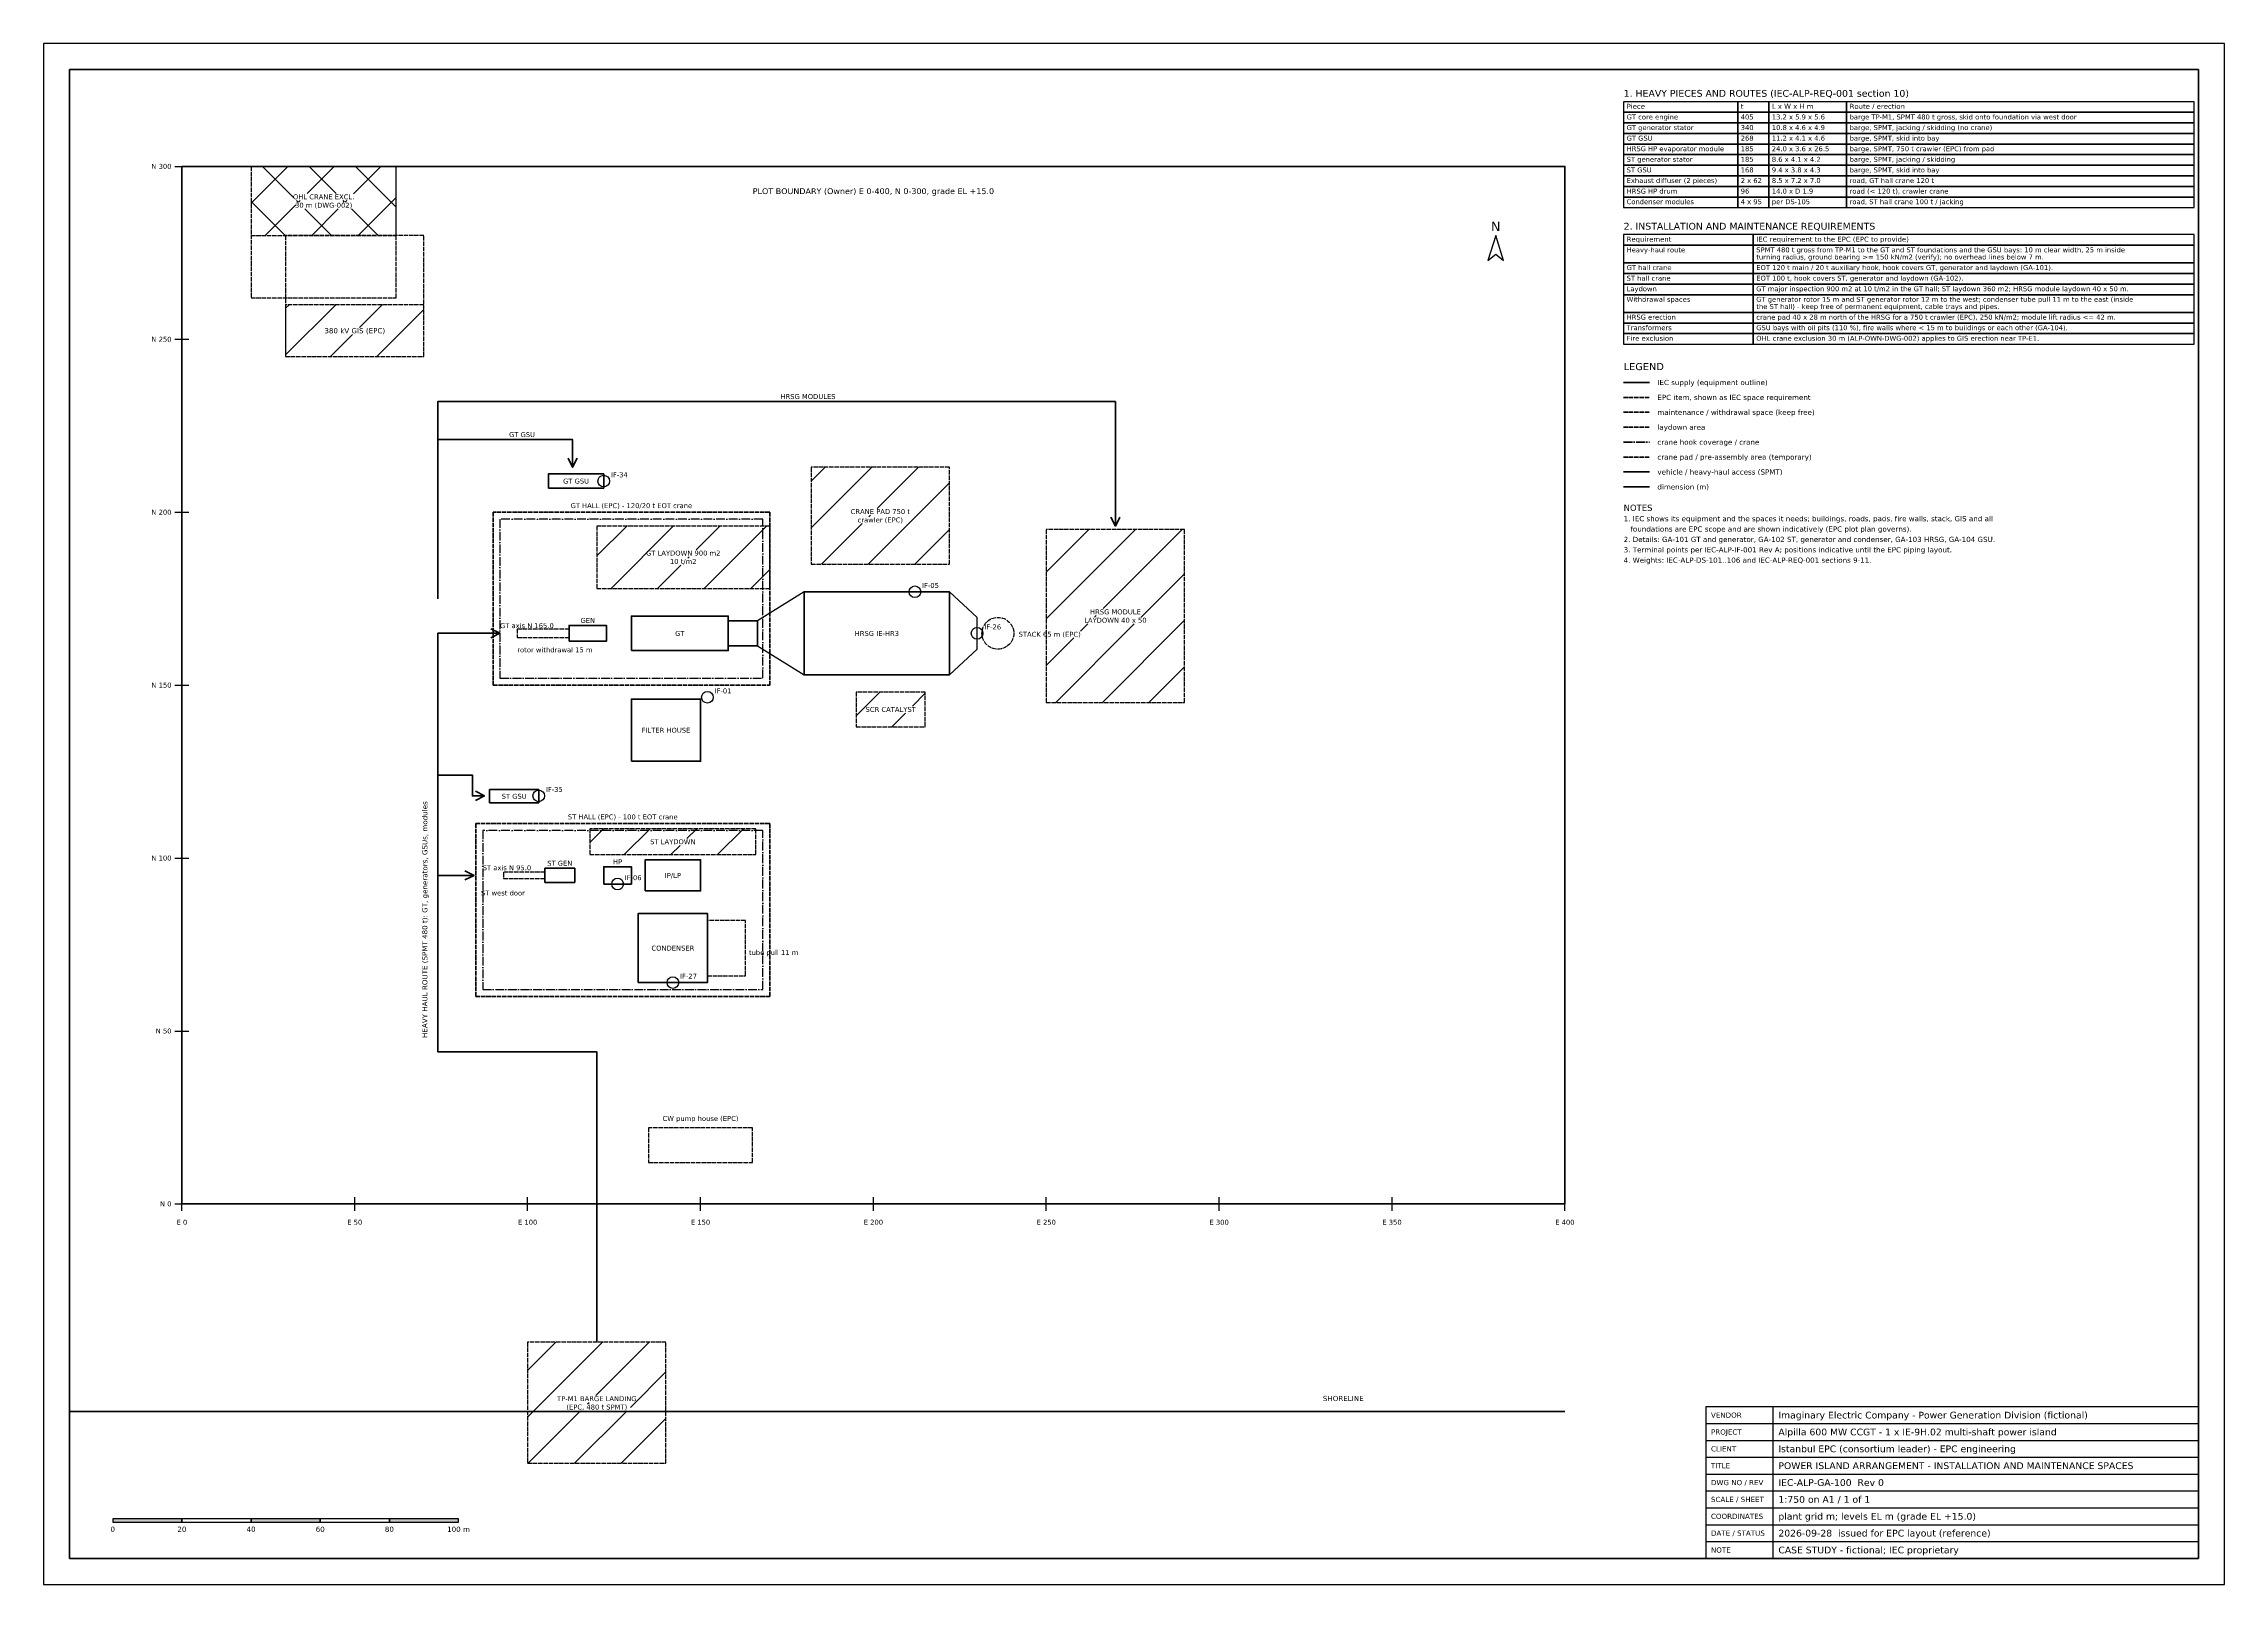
# Model space of a CAD drawing. Header units: metres. Extents: x -40 to 591, y -110 to 336.
import ezdxf
from ezdxf.enums import TextEntityAlignment as Align

# ---------------------------------------------------------------- set-up
doc = ezdxf.new("R2010")
doc.units = ezdxf.units.M
doc.linetypes.add('DASHDOT', pattern=[3.556, 2.54, -0.508, 0, -0.508])
doc.linetypes.add('DASHED', pattern=[1.524, 1.27, -0.254])
for name, color, linetype in [('ACCESS', 1, 'Continuous'), ('ANNO', 7, 'Continuous'), ('CRANE', 5, 'Continuous'), ('DIM', 1, 'Continuous'), ('EPC', 8, 'Continuous'), ('EXCL', 1, 'Continuous'), ('IEC', 7, 'Continuous'), ('LAYDOWN', 3, 'Continuous'), ('MAINT', 6, 'Continuous'), ('PAD', 30, 'Continuous'), ('PLOT', 8, 'Continuous'), ('SEA', 4, 'Continuous'), ('TIEIN', 6, 'Continuous'), ('TITLE', 7, 'Continuous')]:
    doc.layers.add(name, color=color, linetype=linetype)
doc.styles.add('ALPILLA', font='DejaVuSans.ttf')
doc.styles.add('IEC', font='DejaVuSans.ttf')

msp = doc.modelspace()

# ---------------------------------------------------------------- hatches: boundary and pattern name
at = {"layer": 'ANNO'}
h = msp.add_hatch(color=256, dxfattribs=at)
h.dxf.hatch_style = 1
h.paths.add_polyline_path([(-20, -92), (0, -92), (0, -91.0625), (-20, -91.0625)])
h = msp.add_hatch(color=256, dxfattribs=at)
h.dxf.hatch_style = 1
h.paths.add_polyline_path([(20, -92), (40, -92), (40, -91.0625), (20, -91.0625)])
h = msp.add_hatch(color=256, dxfattribs=at)
h.dxf.hatch_style = 1
h.paths.add_polyline_path([(60, -92), (80, -92), (80, -91.0625), (60, -91.0625)])
at = {"layer": 'EPC'}
h = msp.add_hatch(dxfattribs=at)
h.set_pattern_fill('ANSI31', color=256, scale=3, style=0)
h.paths.add_polyline_path([(30, 245), (70, 245), (70, 260), (30, 260)])
h.paths.add_polyline_path([(40.34, 251.36), (59.66, 251.36), (59.66, 253.46), (40.34, 253.46)], flags=16)
at = {"layer": 'EXCL'}
h = msp.add_hatch(dxfattribs=at)
h.set_pattern_fill('ANSI37', color=256, scale=3, style=0)
h.paths.add_polyline_path([(20, 280), (62, 280), (62, 300), (20, 300)])
h.paths.add_polyline_path([(32.37875, 290.12825), (49.62125, 290.12825), (49.62125, 292.12325), (32.37875, 292.12325)], flags=16)
h.paths.add_polyline_path([(32.9345, 287.70575), (49.0655, 287.70575), (49.0655, 289.70075), (32.9345, 289.70075)], flags=16)
at = {"layer": 'LAYDOWN'}
h = msp.add_hatch(dxfattribs=at)
h.set_pattern_fill('ANSI31', color=256, scale=3, style=0)
h.paths.add_polyline_path([(120, 178), (170, 178), (170, 196), (120, 196)])
h.paths.add_polyline_path([(135.26725, 187.12825), (154.73275, 187.12825), (154.73275, 189.12325), (135.26725, 189.12325)], flags=16)
h.paths.add_polyline_path([(140.82475, 184.70575), (149.17525, 184.70575), (149.17525, 186.70075), (140.82475, 186.70075)], flags=16)
h = msp.add_hatch(dxfattribs=at)
h.set_pattern_fill('ANSI31', color=256, scale=3, style=0)
h.paths.add_polyline_path([(195, 138), (215, 138), (215, 148), (195, 148)])
h.paths.add_polyline_path([(198.046, 141.917), (211.954, 141.917), (211.954, 143.912), (198.046, 143.912)], flags=16)
h = msp.add_hatch(dxfattribs=at)
h.set_pattern_fill('ANSI31', color=256, scale=3, style=0)
h.paths.add_polyline_path([(118, 101), (166, 101), (166, 108.5), (118, 108.5)])
h.paths.add_polyline_path([(136.1575, 103.667), (147.8425, 103.667), (147.8425, 105.662), (136.1575, 105.662)], flags=16)
at = {"layer": 'PAD'}
h = msp.add_hatch(dxfattribs=at)
h.set_pattern_fill('ANSI31', color=256, scale=3, style=0)
h.paths.add_polyline_path([(182, 185), (222, 185), (222, 213), (182, 213)])
h.paths.add_polyline_path([(193.37875, 199.12825), (210.62125, 199.12825), (210.62125, 201.12325), (193.37875, 201.12325)], flags=16)
h.paths.add_polyline_path([(194.49025, 196.70575), (209.50975, 196.70575), (209.50975, 198.70075), (194.49025, 198.70075)], flags=16)
h = msp.add_hatch(dxfattribs=at)
h.set_pattern_fill('ANSI31', color=256, scale=3, style=0)
h.paths.add_polyline_path([(250, 145), (290, 145), (290, 195), (250, 195)])
h.paths.add_polyline_path([(250, 163.64375), (260.069, 163.64375), (260.069, 165.63875), (250, 165.63875)], flags=16)
h.paths.add_polyline_path([(263.60175, 170.12825), (276.39825, 170.12825), (276.39825, 172.12325), (263.60175, 172.12325)], flags=16)
h.paths.add_polyline_path([(261.37875, 167.70575), (278.62125, 167.70575), (278.62125, 169.70075), (261.37875, 169.70075)], flags=16)
h = msp.add_hatch(dxfattribs=at)
h.set_pattern_fill('ANSI31', color=256, scale=3, style=0)
h.paths.add_polyline_path([(100, -75), (140, -75), (140, -40), (100, -40)])
h.paths.add_polyline_path([(109.15575, -57.37175), (130.84425, -57.37175), (130.84425, -55.37675), (109.15575, -55.37675)], flags=16)
h.paths.add_polyline_path([(110.26725, -59.79425), (129.73275, -59.79425), (129.73275, -57.79925), (110.26725, -57.79925)], flags=16)

# ---------------------------------------------------------------- linework, layer by layer
at = {"layer": 'ACCESS', "linetype": 'CONTINUOUS', "lineweight": 60}
msp.add_line((417, 211.64875), (424.5, 211.64875), dxfattribs=at)
at = {"layer": 'ACCESS', "lineweight": 50}
for points in [[(74, 221), (74, 232), (270, 232), (270, 196)], [(74, 175), (74, 221), (113, 221), (113, 213)], [(111.6875, 215.625), (113, 213), (114.3125, 215.625)], [(268.6875, 198.625), (270, 196), (271.3125, 198.625)], [(120, -40), (120, 44), (74, 44), (74, 165), (92, 165)], [(89.375, 163.6875), (92, 165), (89.375, 166.3125)], [(74, 124), (84, 124), (84, 118), (87.5, 118)], [(84.875, 116.6875), (87.5, 118), (84.875, 119.3125)], [(74, 95), (84.5, 95)], [(81.875, 93.6875), (84.5, 95), (81.875, 96.3125)]]:
    msp.add_lwpolyline(points, dxfattribs=at)
at = {"layer": 'ANNO'}
for p, q in [((-2, 300), (2, 300)), ((-2, 250), (2, 250)), ((-2, 200), (2, 200)), ((-2, 150), (2, 150)), ((-2, 100), (2, 100)), ((-2, 50), (2, 50)), ((-2, 0), (2, 0)), ((0, -2), (0, 2)), ((50, -2), (50, 2)), ((100, -2), (100, 2)), ((150, -2), (150, 2)), ((200, -2), (200, 2)), ((250, -2), (250, 2)), ((300, -2), (300, 2)), ((350, -2), (350, 2)), ((400, -2), (400, 2))]:
    msp.add_line(p, q, dxfattribs=at)
for points in [[(417, 315.65125), (450, 315.65125), (450, 318.715), (417, 318.715)], [(417, 312.5875), (450, 312.5875), (450, 315.65125), (417, 315.65125)], [(450, 315.65125), (459, 315.65125), (459, 318.715), (450, 318.715)], [(450, 312.5875), (459, 312.5875), (459, 315.65125), (450, 315.65125)], [(459, 315.65125), (481.5, 315.65125), (481.5, 318.715), (459, 318.715)], [(459, 312.5875), (481.5, 312.5875), (481.5, 315.65125), (459, 315.65125)], [(481.5, 315.65125), (582, 315.65125), (582, 318.715), (481.5, 318.715)], [(481.5, 312.5875), (582, 312.5875), (582, 315.65125), (481.5, 315.65125)], [(417, 309.52375), (450, 309.52375), (450, 312.5875), (417, 312.5875)], [(417, 306.46), (450, 306.46), (450, 309.52375), (417, 309.52375)], [(450, 309.52375), (459, 309.52375), (459, 312.5875), (450, 312.5875)], [(450, 306.46), (459, 306.46), (459, 309.52375), (450, 309.52375)], [(459, 309.52375), (481.5, 309.52375), (481.5, 312.5875), (459, 312.5875)], [(459, 306.46), (481.5, 306.46), (481.5, 309.52375), (459, 309.52375)], [(481.5, 309.52375), (582, 309.52375), (582, 312.5875), (481.5, 312.5875)], [(481.5, 306.46), (582, 306.46), (582, 309.52375), (481.5, 309.52375)], [(417, 303.39625), (450, 303.39625), (450, 306.46), (417, 306.46)], [(417, 300.3325), (450, 300.3325), (450, 303.39625), (417, 303.39625)], [(450, 303.39625), (459, 303.39625), (459, 306.46), (450, 306.46)], [(450, 300.3325), (459, 300.3325), (459, 303.39625), (450, 303.39625)], [(459, 303.39625), (481.5, 303.39625), (481.5, 306.46), (459, 306.46)], [(459, 300.3325), (481.5, 300.3325), (481.5, 303.39625), (459, 303.39625)], [(481.5, 303.39625), (582, 303.39625), (582, 306.46), (481.5, 306.46)], [(481.5, 300.3325), (582, 300.3325), (582, 303.39625), (481.5, 303.39625)], [(417, 297.26875), (450, 297.26875), (450, 300.3325), (417, 300.3325)], [(417, 294.205), (450, 294.205), (450, 297.26875), (417, 297.26875)], [(450, 297.26875), (459, 297.26875), (459, 300.3325), (450, 300.3325)], [(450, 294.205), (459, 294.205), (459, 297.26875), (450, 297.26875)], [(459, 297.26875), (481.5, 297.26875), (481.5, 300.3325), (459, 300.3325)], [(459, 294.205), (481.5, 294.205), (481.5, 297.26875), (459, 297.26875)], [(481.5, 297.26875), (582, 297.26875), (582, 300.3325), (481.5, 300.3325)], [(481.5, 294.205), (582, 294.205), (582, 297.26875), (481.5, 297.26875)], [(417, 291.14125), (450, 291.14125), (450, 294.205), (417, 294.205)], [(417, 288.0775), (450, 288.0775), (450, 291.14125), (417, 291.14125)], [(450, 291.14125), (459, 291.14125), (459, 294.205), (450, 294.205)], [(450, 288.0775), (459, 288.0775), (459, 291.14125), (450, 291.14125)], [(459, 291.14125), (481.5, 291.14125), (481.5, 294.205), (459, 294.205)], [(459, 288.0775), (481.5, 288.0775), (481.5, 291.14125), (459, 291.14125)], [(481.5, 291.14125), (582, 291.14125), (582, 294.205), (481.5, 294.205)], [(481.5, 288.0775), (582, 288.0775), (582, 291.14125), (481.5, 291.14125)], [(380, 280), (377.75, 272.8), (380, 274.6), (382.25, 272.8)], [(417, 277.22875), (454.5, 277.22875), (454.5, 280.2925), (417, 280.2925)], [(454.5, 277.22875), (582, 277.22875), (582, 280.2925), (454.5, 280.2925)], [(417, 272.09875), (454.5, 272.09875), (454.5, 277.22875), (417, 277.22875)], [(417, 269.035), (454.5, 269.035), (454.5, 272.09875), (417, 272.09875)], [(454.5, 272.09875), (582, 272.09875), (582, 277.22875), (454.5, 277.22875)], [(454.5, 269.035), (582, 269.035), (582, 272.09875), (454.5, 272.09875)], [(417, 265.97125), (454.5, 265.97125), (454.5, 269.035), (417, 269.035)], [(417, 262.9075), (454.5, 262.9075), (454.5, 265.97125), (417, 265.97125)], [(454.5, 265.97125), (582, 265.97125), (582, 269.035), (454.5, 269.035)], [(454.5, 262.9075), (582, 262.9075), (582, 265.97125), (454.5, 265.97125)], [(417, 257.7775), (454.5, 257.7775), (454.5, 262.9075), (417, 262.9075)], [(454.5, 257.7775), (582, 257.7775), (582, 262.9075), (454.5, 262.9075)], [(417, 254.71375), (454.5, 254.71375), (454.5, 257.7775), (417, 257.7775)], [(417, 251.65), (454.5, 251.65), (454.5, 254.71375), (417, 254.71375)], [(454.5, 254.71375), (582, 254.71375), (582, 257.7775), (454.5, 257.7775)], [(454.5, 251.65), (582, 251.65), (582, 254.71375), (454.5, 254.71375)], [(417, 248.58625), (454.5, 248.58625), (454.5, 251.65), (417, 251.65)], [(454.5, 248.58625), (582, 248.58625), (582, 251.65), (454.5, 251.65)], [(-20, -92), (0, -92), (0, -91.0625), (-20, -91.0625)], [(0, -92), (20, -92), (20, -91.0625), (0, -91.0625)], [(20, -92), (40, -92), (40, -91.0625), (20, -91.0625)], [(40, -92), (60, -92), (60, -91.0625), (40, -91.0625)], [(60, -92), (80, -92), (80, -91.0625), (60, -91.0625)]]:
    msp.add_lwpolyline(points, close=True, dxfattribs=at)
at = {"layer": 'CRANE', "linetype": 'DASHDOT', "lineweight": 60}
msp.add_line((417, 220.27375), (424.5, 220.27375), dxfattribs=at)
at = {"layer": 'CRANE', "linetype": 'DASHDOT'}
for points in [[(92, 152), (168, 152), (168, 198), (92, 198)], [(87, 62), (168, 62), (168, 108), (87, 108)]]:
    msp.add_lwpolyline(points, close=True, dxfattribs=at)
at = {"layer": 'DIM', "linetype": 'CONTINUOUS', "lineweight": 60}
msp.add_line((417, 207.33625), (424.5, 207.33625), dxfattribs=at)
at = {"layer": 'EPC', "linetype": 'DASHED', "lineweight": 60}
msp.add_line((417, 233.21125), (424.5, 233.21125), dxfattribs=at)
at = {"layer": 'EPC', "linetype": 'DASHED'}
for points in [[(30, 245), (70, 245), (70, 280), (30, 280)], [(30, 245), (70, 245), (70, 260), (30, 260)], [(135, 12), (165, 12), (165, 22), (135, 22)]]:
    msp.add_lwpolyline(points, close=True, dxfattribs=at)
at = {"layer": 'EPC', "linetype": 'DASHED', "lineweight": 50}
for points in [[(90, 150), (170, 150), (170, 200), (90, 200)], [(85, 60), (170, 60), (170, 110), (85, 110)]]:
    msp.add_lwpolyline(points, close=True, dxfattribs=at)
at = {"layer": 'EPC', "linetype": 'DASHED'}
msp.add_circle((236, 165), 4.6, dxfattribs=at)
at = {"layer": 'EXCL', "linetype": 'DASHED'}
for points in [[(20, 280), (62, 280), (62, 300), (20, 300)], [(20, 262), (62, 262), (62, 300), (20, 300)]]:
    msp.add_lwpolyline(points, close=True, dxfattribs=at)
at = {"layer": 'IEC', "linetype": 'CONTINUOUS', "lineweight": 60}
msp.add_line((417, 237.52375), (424.5, 237.52375), dxfattribs=at)
at = {"layer": 'IEC', "lineweight": 50}
for points in [[(106, 207), (122, 207), (122, 211.1), (106, 211.1)], [(180, 153), (222, 153), (222, 177), (180, 177)], [(112, 162.7), (122.8, 162.7), (122.8, 167.3), (112, 167.3)], [(130, 160), (158, 160), (158, 170), (130, 170)], [(158, 161.4), (166.5, 161.4), (166.5, 168.6), (158, 168.6)], [(130, 128), (150, 128), (150, 146), (130, 146)], [(89, 116), (103.2, 116), (103.2, 119.8), (89, 119.8)], [(105, 92.95), (113.6, 92.95), (113.6, 97.05), (105, 97.05)], [(122, 92.5), (130, 92.5), (130, 97.5), (122, 97.5)], [(134, 90.5), (150, 90.5), (150, 99.5), (134, 99.5)], [(132, 64), (152, 64), (152, 84), (132, 84)]]:
    msp.add_lwpolyline(points, close=True, dxfattribs=at)
at = {"layer": 'IEC'}
for points in [[(166.5, 161.4), (180, 153), (180, 177), (166.5, 168.6)], [(222, 153), (230, 160.4), (230, 169.6), (222, 177)]]:
    msp.add_lwpolyline(points, dxfattribs=at)
at = {"layer": 'LAYDOWN', "linetype": 'DASHED', "lineweight": 60}
msp.add_line((417, 224.58625), (424.5, 224.58625), dxfattribs=at)
at = {"layer": 'LAYDOWN', "linetype": 'DASHED'}
for points in [[(120, 178), (170, 178), (170, 196), (120, 196)], [(195, 138), (215, 138), (215, 148), (195, 148)], [(118, 101), (166, 101), (166, 108.5), (118, 108.5)]]:
    msp.add_lwpolyline(points, close=True, dxfattribs=at)
at = {"layer": 'MAINT', "linetype": 'DASHED', "lineweight": 60}
msp.add_line((417, 228.89875), (424.5, 228.89875), dxfattribs=at)
at = {"layer": 'MAINT', "linetype": 'DASHED'}
for points in [[(97, 163.8), (112, 163.8), (112, 166.2), (97, 166.2)], [(93, 94.1), (105, 94.1), (105, 95.9), (93, 95.9)], [(152, 66), (163, 66), (163, 82), (152, 82)]]:
    msp.add_lwpolyline(points, close=True, dxfattribs=at)
at = {"layer": 'PAD', "linetype": 'DASHED', "lineweight": 60}
msp.add_line((417, 215.96125), (424.5, 215.96125), dxfattribs=at)
at = {"layer": 'PAD', "linetype": 'DASHED'}
for points in [[(182, 185), (222, 185), (222, 213), (182, 213)], [(250, 145), (290, 145), (290, 195), (250, 195)], [(100, -75), (140, -75), (140, -40), (100, -40)]]:
    msp.add_lwpolyline(points, close=True, dxfattribs=at)
at = {"layer": 'PLOT', "lineweight": 70}
msp.add_lwpolyline([(0, 0), (400, 0), (400, 300), (0, 300)], close=True, dxfattribs=at)
at = {"layer": 'SEA', "lineweight": 50}
msp.add_lwpolyline([(-32.5, -60), (400, -60)], dxfattribs=at)
at = {"layer": 'TIEIN'}
for centre in [(122, 209), (212, 177), (230, 165), (152, 146.5), (103.2, 118), (126, 92.5), (142, 64)]:
    msp.add_circle(centre, 1.6875, dxfattribs=at)
at = {"layer": 'TITLE'}
for p, q in [((460.25, -102.5), (460.25, -58.625)), ((440.75, -63.5), (583.25, -63.5)), ((440.75, -68.375), (583.25, -68.375)), ((440.75, -73.25), (583.25, -73.25)), ((440.75, -78.125), (583.25, -78.125)), ((440.75, -83), (583.25, -83)), ((440.75, -87.875), (583.25, -87.875)), ((440.75, -92.75), (583.25, -92.75)), ((440.75, -97.625), (583.25, -97.625))]:
    msp.add_line(p, q, dxfattribs=at)
for points in [[(-40, -110), (590.75, -110), (590.75, 335.5), (-40, 335.5)], [(440.75, -102.5), (583.25, -102.5), (583.25, -58.625), (440.75, -58.625)]]:
    msp.add_lwpolyline(points, close=True, dxfattribs=at)
at = {"layer": 'TITLE', "lineweight": 70}
msp.add_lwpolyline([(-32.5, -102.5), (583.25, -102.5), (583.25, 328), (-32.5, 328)], close=True, dxfattribs=at)

# ---------------------------------------------------------------- texts
at = {"layer": 'ACCESS', "style": 'IEC'}
for s, p in [('HRSG MODULES', (173.125, 232.75)), ('GT GSU', (94.625, 221.75)), ('ST west door', (86.5, 89.2))]:
    msp.add_text(s, height=1.425, dxfattribs=at).set_placement(p)
msp.add_text('HEAVY HAUL ROUTE (SPMT 480 t): GT, generators, GSUs, modules', height=1.5, rotation=90, dxfattribs=at).set_placement((71, 48))
at = {"layer": 'ANNO', "style": 'IEC'}
for s, height, p in [('1. HEAVY PIECES AND ROUTES (IEC-ALP-REQ-001 section 10)', 1.96875, (417, 320.14)), ('Piece', 1.4535, (417.855, 316.64875)), ('t', 1.4535, (450.855, 316.64875)), ('L x W x H m', 1.4535, (459.855, 316.64875)), ('Route / erection', 1.4535, (482.355, 316.64875)), ('GT core engine', 1.425, (417.855, 313.585)), ('GT generator stator', 1.425, (417.855, 310.52125)), ('405', 1.425, (450.855, 313.585)), ('340', 1.425, (450.855, 310.52125)), ('13.2 x 5.9 x 5.6', 1.425, (459.855, 313.585)), ('10.8 x 4.6 x 4.9', 1.425, (459.855, 310.52125)), ('barge TP-M1, SPMT 480 t gross, skid onto foundation via west door', 1.425, (482.355, 313.585)), ('barge, SPMT, jacking / skidding (no crane)', 1.425, (482.355, 310.52125)), ('GT GSU', 1.425, (417.855, 307.4575)), ('ST generator stator', 1.425, (417.855, 301.33)), ('HRSG HP evaporator module', 1.425, (417.855, 304.39375)), ('268', 1.425, (450.855, 307.4575)), ('185', 1.425, (450.855, 304.39375)), ('185', 1.425, (450.855, 301.33)), ('8.6 x 4.1 x 4.2', 1.425, (459.855, 301.33)), ('24.0 x 3.6 x 26.5', 1.425, (459.855, 304.39375)), ('11.2 x 4.1 x 4.6', 1.425, (459.855, 307.4575)), ('barge, SPMT, skid into bay', 1.425, (482.355, 307.4575)), ('barge, SPMT, 750 t crawler (EPC) from pad', 1.425, (482.355, 304.39375)), ('barge, SPMT, jacking / skidding', 1.425, (482.355, 301.33)), ('ST GSU', 1.425, (417.855, 298.26625)), ('Exhaust diffuser (2 pieces)', 1.425, (417.855, 295.2025)), ('2 x 62', 1.425, (450.855, 295.2025)), ('168', 1.425, (450.855, 298.26625)), ('9.4 x 3.8 x 4.3', 1.425, (459.855, 298.26625)), ('8.5 x 7.2 x 7.0', 1.425, (459.855, 295.2025)), ('barge, SPMT, skid into bay', 1.425, (482.355, 298.26625)), ('road, GT hall crane 120 t', 1.425, (482.355, 295.2025)), ('Condenser modules', 1.425, (417.855, 289.075)), ('HRSG HP drum', 1.425, (417.855, 292.13875)), ('4 x 95', 1.425, (450.855, 289.075)), ('96', 1.425, (450.855, 292.13875)), ('per DS-105', 1.425, (459.855, 289.075)), ('14.0 x D 1.9', 1.425, (459.855, 292.13875)), ('road (< 120 t), crawler crane', 1.425, (482.355, 292.13875)), ('road, ST hall crane 100 t / jacking', 1.425, (482.355, 289.075)), ('2. INSTALLATION AND MAINTENANCE REQUIREMENTS', 1.96875, (417, 281.7175)), ('Requirement', 1.4535, (417.855, 278.22625)), ('IEC requirement to the EPC (EPC to provide)', 1.4535, (455.355, 278.22625)), ('GT hall crane', 1.425, (417.855, 270.0325)), ('Heavy-haul route', 1.425, (417.855, 275.1625)), ('turning radius, ground bearing >= 150 kN/m2 (verify); no overhead lines below 7 m.', 1.425, (455.355, 273.09625)), ('SPMT 480 t gross from TP-M1 to the GT and ST foundations and the GSU bays: 10 m clear width, 25 m inside', 1.425, (455.355, 275.1625)), ('EOT 120 t main / 20 t auxiliary hook, hook covers GT, generator and laydown (GA-101).', 1.425, (455.355, 270.0325)), ('ST hall crane', 1.425, (417.855, 266.96875)), ('Laydown', 1.425, (417.855, 263.905)), ('GT major inspection 900 m2 at 10 t/m2 in the GT hall; ST laydown 360 m2; HRSG module laydown 40 x 50 m.', 1.425, (455.355, 263.905)), ('EOT 100 t, hook covers ST, generator and laydown (GA-102).', 1.425, (455.355, 266.96875)), ('Withdrawal spaces', 1.425, (417.855, 260.84125)), ('the ST hall) - keep free of permanent equipment, cable trays and pipes.', 1.425, (455.355, 258.775)), ('GT generator rotor 15 m and ST generator rotor 12 m to the west; condenser tube pull 11 m to the east (inside', 1.425, (455.355, 260.84125)), ('Transformers', 1.425, (417.855, 252.6475)), ('HRSG erection', 1.425, (417.855, 255.71125)), ('crane pad 40 x 28 m north of the HRSG for a 750 t crawler (EPC), 250 kN/m2; module lift radius <= 42 m.', 1.425, (455.355, 255.71125)), ('GSU bays with oil pits (110 %), fire walls where < 15 m to buildings or each other (GA-104).', 1.425, (455.355, 252.6475)), ('Fire exclusion', 1.425, (417.855, 249.58375)), ('OHL crane exclusion 30 m (ALP-OWN-DWG-002) applies to GIS erection near TP-E1.', 1.425, (455.355, 249.58375)), ('LEGEND', 2.0625, (417, 241.08625)), ('IEC supply (equipment outline)', 1.5, (426.75, 236.77375)), ('EPC item, shown as IEC space requirement', 1.5, (426.75, 232.46125)), ('maintenance / withdrawal space (keep free)', 1.5, (426.75, 228.14875)), ('crane hook coverage / crane', 1.5, (426.75, 219.52375)), ('laydown area', 1.5, (426.75, 223.83625)), ('crane pad / pre-assembly area (temporary)', 1.5, (426.75, 215.21125)), ('vehicle / heavy-haul access (SPMT)', 1.5, (426.75, 210.89875)), ('dimension (m)', 1.5, (426.75, 206.58625)), ('NOTES', 1.78125, (417, 200.39875)), ('1. IEC shows its equipment and the spaces it needs; buildings, roads, pads, fire walls, stack, GIS and all', 1.5, (417, 197.39875)), ('   foundations are EPC scope and are shown indicatively (EPC plot plan governs).', 1.5, (417, 194.39875)), ('2. Details: GA-101 GT and generator, GA-102 ST, generator and condenser, GA-103 HRSG, GA-104 GSU.', 1.5, (417, 191.39875)), ('3. Terminal points per IEC-ALP-IF-001 Rev A; positions indicative until the EPC piping layout.', 1.5, (417, 188.39875)), ('4. Weights: IEC-ALP-DS-101..106 and IEC-ALP-REQ-001 sections 9-11.', 1.5, (417, 185.39875)), ('GT axis N 165.0', 1.425, (92, 166.5)), ('ST axis N 95.0', 1.425, (87, 96.5))]:
    msp.add_text(s, height=height, dxfattribs=at).set_placement(p)
for s, p in [('N 300', (-3, 299.3)), ('N 250', (-3, 249.3)), ('N 200', (-3, 199.3)), ('N 150', (-3, 149.3)), ('N 100', (-3, 99.3)), ('N 50', (-3, 49.3)), ('N 0', (-3, -0.7))]:
    msp.add_text(s, height=1.425, dxfattribs=at).set_placement(p, align=Align.RIGHT)
for s, height, p in [('N', 2.625, (380, 281.35)), ('E 0', 1.425, (0, -6)), ('E 50', 1.425, (50, -6)), ('E 100', 1.425, (100, -6)), ('E 150', 1.425, (150, -6)), ('E 200', 1.425, (200, -6)), ('E 250', 1.425, (250, -6)), ('E 300', 1.425, (300, -6)), ('E 350', 1.425, (350, -6)), ('E 400', 1.425, (400, -6)), ('0', 1.5, (-20, -94.8125)), ('20', 1.5, (0, -94.8125)), ('40', 1.5, (20, -94.8125)), ('60', 1.5, (40, -94.8125)), ('80', 1.5, (60, -94.8125)), ('100 m', 1.5, (80, -94.8125))]:
    msp.add_text(s, height=height, dxfattribs=at).set_placement(p, align=Align.CENTER)
at = {"layer": 'EPC', "style": 'IEC'}
for s, height, p in [('380 kV GIS (EPC)', 1.5, (50, 251.735)), ('GT HALL (EPC) - 120/20 t EOT crane', 1.425, (130, 201.2)), ('ST HALL (EPC) - 100 t EOT crane', 1.425, (127.5, 111.2)), ('CW pump house (EPC)', 1.425, (150, 24))]:
    msp.add_text(s, height=height, dxfattribs=at).set_placement(p, align=Align.CENTER)
msp.add_text('STACK 65 m (EPC)', height=1.425, dxfattribs=at).set_placement((242, 164))
at = {"layer": 'EXCL', "style": 'IEC'}
for s, p in [('OHL CRANE EXCL.', (41, 290.4845)), ('30 m (DWG-002)', (41, 288.062))]:
    msp.add_text(s, height=1.425, dxfattribs=at).set_placement(p, align=Align.CENTER)
at = {"layer": 'IEC', "style": 'IEC'}
for s, p in [('GT GSU', (114, 208.3)), ('GEN', (117.4, 168)), ('GT', (144, 164.25)), ('HRSG IE-HR3', (201, 164.25)), ('FILTER HOUSE', (140, 136.25)), ('ST GSU', (96.1, 117.15)), ('ST GEN', (109.3, 97.8)), ('HP', (126, 98.2)), ('IP/LP', (142, 94.25)), ('CONDENSER', (142, 73.25))]:
    msp.add_text(s, height=1.425, dxfattribs=at).set_placement(p, align=Align.CENTER)
at = {"layer": 'LAYDOWN', "style": 'IEC'}
for s, p in [('GT LAYDOWN 900 m2', (145, 187.4845)), ('10 t/m2', (145, 185.062)), ('SCR CATALYST', (205, 142.27325)), ('ST LAYDOWN', (142, 104.02325))]:
    msp.add_text(s, height=1.425, dxfattribs=at).set_placement(p, align=Align.CENTER)
at = {"layer": 'MAINT', "style": 'IEC'}
for s, p in [('rotor withdrawal 15 m', (97, 159.5)), ('tube pull 11 m', (164, 72))]:
    msp.add_text(s, height=1.425, dxfattribs=at).set_placement(p)
at = {"layer": 'PAD', "style": 'IEC'}
for s, p in [('CRANE PAD 750 t', (202, 199.4845)), ('crawler (EPC)', (202, 197.062)), ('HRSG MODULE', (270, 170.4845)), ('LAYDOWN 40 x 50', (270, 168.062)), ('TP-M1 BARGE LANDING', (120, -57.0155)), ('(EPC, 480 t SPMT)', (120, -59.438))]:
    msp.add_text(s, height=1.425, dxfattribs=at).set_placement(p, align=Align.CENTER)
at = {"layer": 'PLOT', "style": 'IEC'}
msp.add_text('PLOT BOUNDARY (Owner) E 0-400, N 0-300, grade EL +15.0', height=1.6875, dxfattribs=at).set_placement((200, 292), align=Align.CENTER)
at = {"layer": 'SEA', "style": 'IEC'}
msp.add_text('SHORELINE', height=1.5, dxfattribs=at).set_placement((330, -57))
at = {"layer": 'TIEIN', "style": 'IEC'}
for s, p in [('IF-34', (124.0625, 210.125)), ('IF-05', (214.0625, 178.125)), ('IF-26', (232.0625, 166.125)), ('IF-01', (154.0625, 147.625)), ('IF-35', (105.2625, 119.125)), ('IF-06', (128.0625, 93.625)), ('IF-27', (144.0625, 65.125))]:
    msp.add_text(s, height=1.425, dxfattribs=at).set_placement(p)
at = {"layer": 'TITLE', "style": 'ALPILLA'}
for s, height, p in [('VENDOR', 1.5, (442.25, -61.0625)), ('Imaginary Electric Company - Power Generation Division (fictional)', 1.95, (461.75, -61.0625)), ('PROJECT', 1.5, (442.25, -65.9375)), ('Alpilla 600 MW CCGT - 1 x IE-9H.02 multi-shaft power island', 1.95, (461.75, -65.9375)), ('TITLE', 1.5, (442.25, -75.6875)), ('CLIENT', 1.5, (442.25, -70.8125)), ('Istanbul EPC (consortium leader) - EPC engineering', 1.95, (461.75, -70.8125)), ('POWER ISLAND ARRANGEMENT - INSTALLATION AND MAINTENANCE SPACES', 1.95, (461.75, -75.6875)), ('DWG NO / REV', 1.5, (442.25, -80.5625)), ('IEC-ALP-GA-100  Rev 0', 1.95, (461.75, -80.5625)), ('SCALE / SHEET', 1.5, (442.25, -85.4375)), ('1:750 on A1 / 1 of 1', 1.95, (461.75, -85.4375)), ('COORDINATES', 1.5, (442.25, -90.3125)), ('DATE / STATUS', 1.5, (442.25, -95.1875)), ('2026-09-28  issued for EPC layout (reference)', 1.95, (461.75, -95.1875)), ('plant grid m; levels EL m (grade EL +15.0)', 1.95, (461.75, -90.3125)), ('NOTE', 1.5, (442.25, -100.0625)), ('CASE STUDY - fictional; IEC proprietary', 1.95, (461.75, -100.0625))]:
    msp.add_text(s, height=height, dxfattribs=at).set_placement(p, align=Align.MIDDLE_LEFT)

doc.saveas('drawing.dxf')
